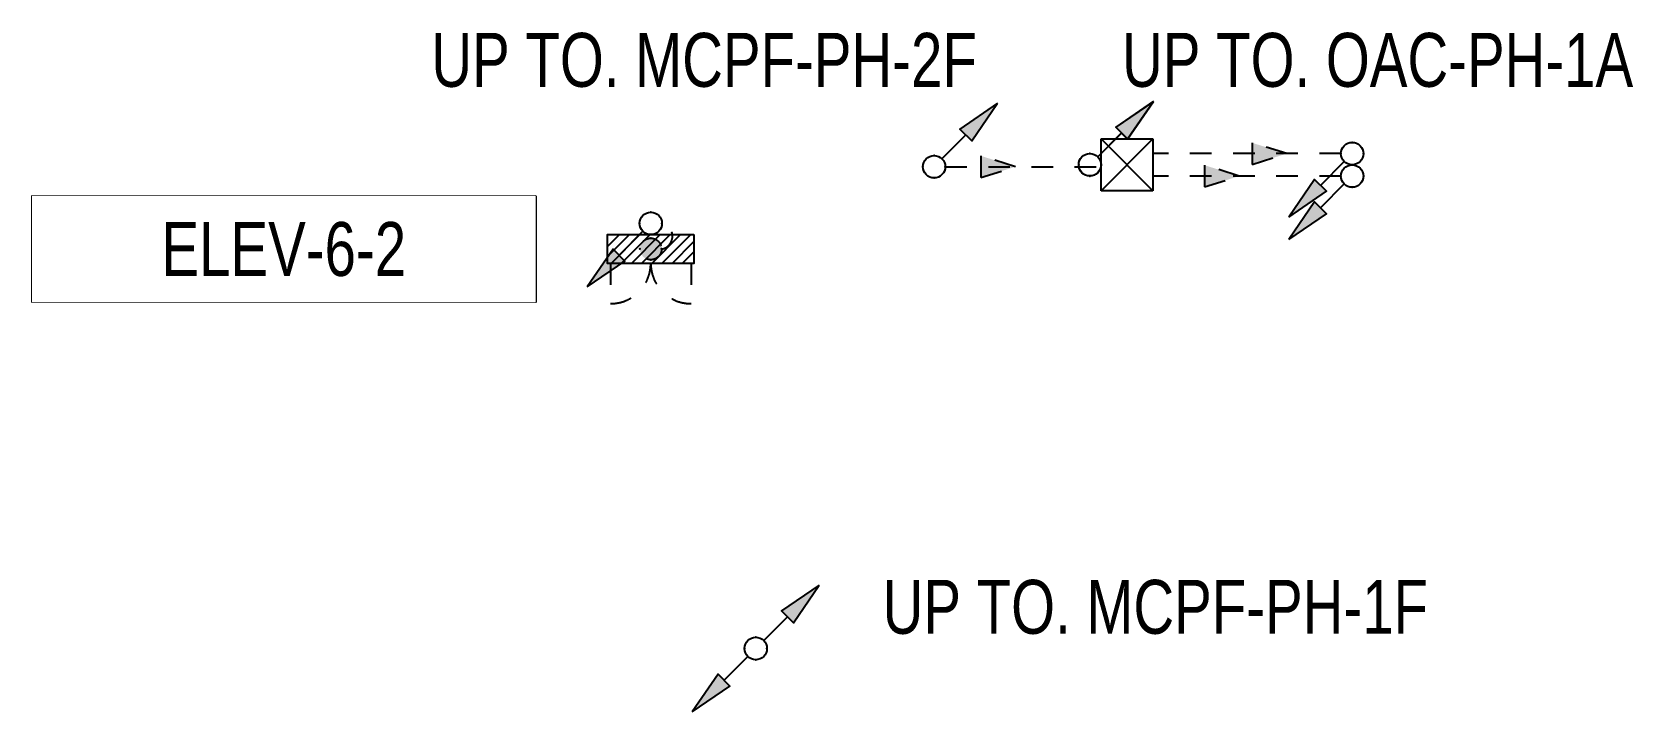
# Model space of a CAD drawing. Header units: millimetres. Extents: x -149088 to 500787, y -530175 to 1035835.
# Drawn here: x 264147 to 275281, y 770831 to 775558 of the extents above; entities that cross this region are included whole.
import ezdxf
from ezdxf.enums import TextEntityAlignment as Align

# ---------------------------------------------------------------- set-up
doc = ezdxf.new("R2010")
doc.units = ezdxf.units.MM
doc.header["$LTSCALE"] = 150
doc.linetypes.add('CONTINOUS', pattern=[0])
doc.linetypes.add('D1', pattern=[3, 1, -1, 1])
for name, color, linetype in [('------01 Distribution Panel', 3, 'Continuous'), ('------01 Motor Control Panel or Center', 4, 'Continuous'), ('------01 Motor Control Panel or Center_Fire', 232, 'Continuous'), ('-----00 LV_CABLE', 2, 'Continuous')]:
    doc.layers.add(name, color=color, linetype=linetype)
doc.styles.add('ELEC', font='')
doc.styles.get('ELEC').set_extended_font_data('Dotum')

msp = doc.modelspace()

# ---------------------------------------------------------------- texts
at = {"layer": '------01 Motor Control Panel or Center', "linetype": 'CONTINOUS', "style": 'ELEC', "width": 0.8}
msp.add_text('UP TO. OAC-PH-1A', height=375, dxfattribs=at).set_placement((273505, 775365), align=Align.MIDDLE)
at = {"layer": '------01 Motor Control Panel or Center_Fire', "linetype": 'CONTINOUS', "style": 'ELEC', "width": 0.8}
for s, p in [('UP TO. MCPF-PH-2F', (268821, 775365)), ('UP TO. MCPF-PH-1F', (271959, 771562))]:
    msp.add_text(s, height=375, dxfattribs=at).set_placement(p, align=Align.MIDDLE)

# ---------------------------------------------------------------- blocks, each defined once
blk = doc.blocks.new('PNL3')
at = {"color": 1, "linetype": 'D1'}
for p, q in [((-200, 280), (-480, 280)), ((-200, -280), (-480, -280))]:
    blk.add_line(p, q, dxfattribs=at)
for p, q in [((-200, 276), (0, 76)), ((-153, 300), (0, 147)), ((-83, 300), (0, 217)), ((-200, 205), (0, 5)), ((-200, 135), (0, -65)), ((-200, 64), (0, -136)), ((-200, -7), (0, -207)), ((-200, -78), (0, -278)), ((-200, -148), (-48, -300)), ((-200, -219), (-119, -300))]:
    blk.add_line(p, q)
blk.add_lwpolyline([(0, -300), (-200, -300), (-200, 300), (0, 300)], close=True)
for centre, start, end in [((-200, 280), 180, 270), ((-200, -280), 90, 180)]:
    blk.add_arc(centre, 280, start, end, dxfattribs=at)
blk = doc.blocks.new('O01')
blk.add_hatch(color=256).paths.add_polyline_path([(-149.4, -218.3), (-218.3, -149.4), (-367.7, -367.7)])
blk.add_line((-46, -46), (-183.8, -183.8))
blk.add_lwpolyline([(-367.7, -367.7), (-149.4, -218.3), (-218.3, -149.4), (-367.7, -367.7)])
blk.add_circle((0, 0), 65)
for p in [(-65, 0), (-65, 0), (0, 65), (0, 65), (65, 0), (65, 0), (0, -65), (0, -65)]:
    blk.add_point(p)
blk = doc.blocks.new('O05')
for p, q in [((-150, -150), (-150, 150)), ((-150, 150), (150, 150)), ((150, 150), (-150, -150)), ((-150, 150), (150, -150)), ((150, 150), (150, -150)), ((150, -150), (-150, -150))]:
    blk.add_line(p, q)
blk = doc.blocks.new('22')
at = {"linetype": 'D1'}
h = blk.add_hatch(color=0, dxfattribs=at)
h.dxf.hatch_style = 1
h.paths.add_polyline_path([(0, 0), (-241, 75), (-241, -75)])
at = {"color": 0, "linetype": 'D1'}
blk.add_lwpolyline([(-241, -75), (0, 0), (-241, 75)], close=True, dxfattribs=at)
blk = doc.blocks.new('11')
at = {"linetype": 'D1'}
h = blk.add_hatch(color=256, dxfattribs=at)
edge = h.paths.add_edge_path()
edge.add_arc((0, 0), 75, 0, 360)
blk.add_circle((0, 0), 75, dxfattribs=at)
for p in [(-75, 0), (0, 75), (75, 0), (0, -75)]:
    blk.add_point(p, dxfattribs=at)

# ---------------------------------------------------------------- linework, layer by layer
at = {"layer": '------01 Distribution Panel', "linetype": 'CONTINOUS'}
msp.add_lwpolyline([(267650, 774420), (267650, 773680), (264147, 773680), (264147, 774420)], close=True, dxfattribs=at)
at = {"layer": '-----00 LV_CABLE', "linetype": 'D1', "elevation": 0}
for points in [[(273250, 774713), (271942, 774713)], [(273250, 774557), (271942, 774557)]]:
    msp.add_lwpolyline(points, dxfattribs=at)
at = {"layer": '-----00 LV_CABLE', "linetype": 'D1'}
msp.add_lwpolyline([(270498, 774622), (271582, 774622)], dxfattribs=at)
msp.add_arc((268510, 774139), 91.1, 283.3965, 78.5346, dxfattribs=at)

# ---------------------------------------------------------------- block references
at = {"layer": '------01 Distribution Panel', "rotation": 89.9999999999999}
msp.add_blockref('PNL3', (268450, 774150), dxfattribs=at)
at = {"layer": '-----00 LV_CABLE', "linetype": 'D1', "xscale": 1.2, "yscale": 1.2, "zscale": 1.2, "rotation": 180}
for p in [(270420, 774622), (271504, 774636), (271504, 774635), (269180, 771272)]:
    msp.add_blockref('O01', p, dxfattribs=at)
at = {"layer": '-----00 LV_CABLE', "linetype": 'D1', "xscale": 1.2, "yscale": 1.2, "zscale": 1.2}
for name, p in [('O05', (271762, 774635)), ('O01', (273328, 774713)), ('O01', (273328, 774557)), ('O01', (268450, 774228)), ('O01', (269180, 771272))]:
    msp.add_blockref(name, p, dxfattribs=at)
at = {"layer": '-----00 LV_CABLE', "linetype": 'D1'}
for name, p in [('22', (272873, 774713)), ('22', (270987, 774622)), ('22', (272543, 774557)), ('11', (268450, 774050))]:
    msp.add_blockref(name, p, dxfattribs=at)

msp.set_redraw_order([(e.dxf.handle, doc.entitydb.next_handle()) for e in msp.query("TEXT MTEXT ATTDEF DIMENSION ARC_DIMENSION")])  # texts and dimensions are drawn at this point

# ---------------------------------------------------------------- next in the draw order: wipeouts: each hides what was drawn before it
msp.add_wipeout([(264147, 774420), (267650, 774420), (267650, 773680), (264147, 773680)]).dxf.layer = '------01 Distribution Panel'

# ---------------------------------------------------------------- next in the draw order: texts
at = {"layer": '------01 Distribution Panel', "linetype": 'CONTINOUS', "style": 'ELEC', "width": 0.8}
msp.add_text('ELEV-6-2', height=375, dxfattribs=at).set_placement((265898, 774050), align=Align.MIDDLE)

doc.saveas('drawing.dxf')
